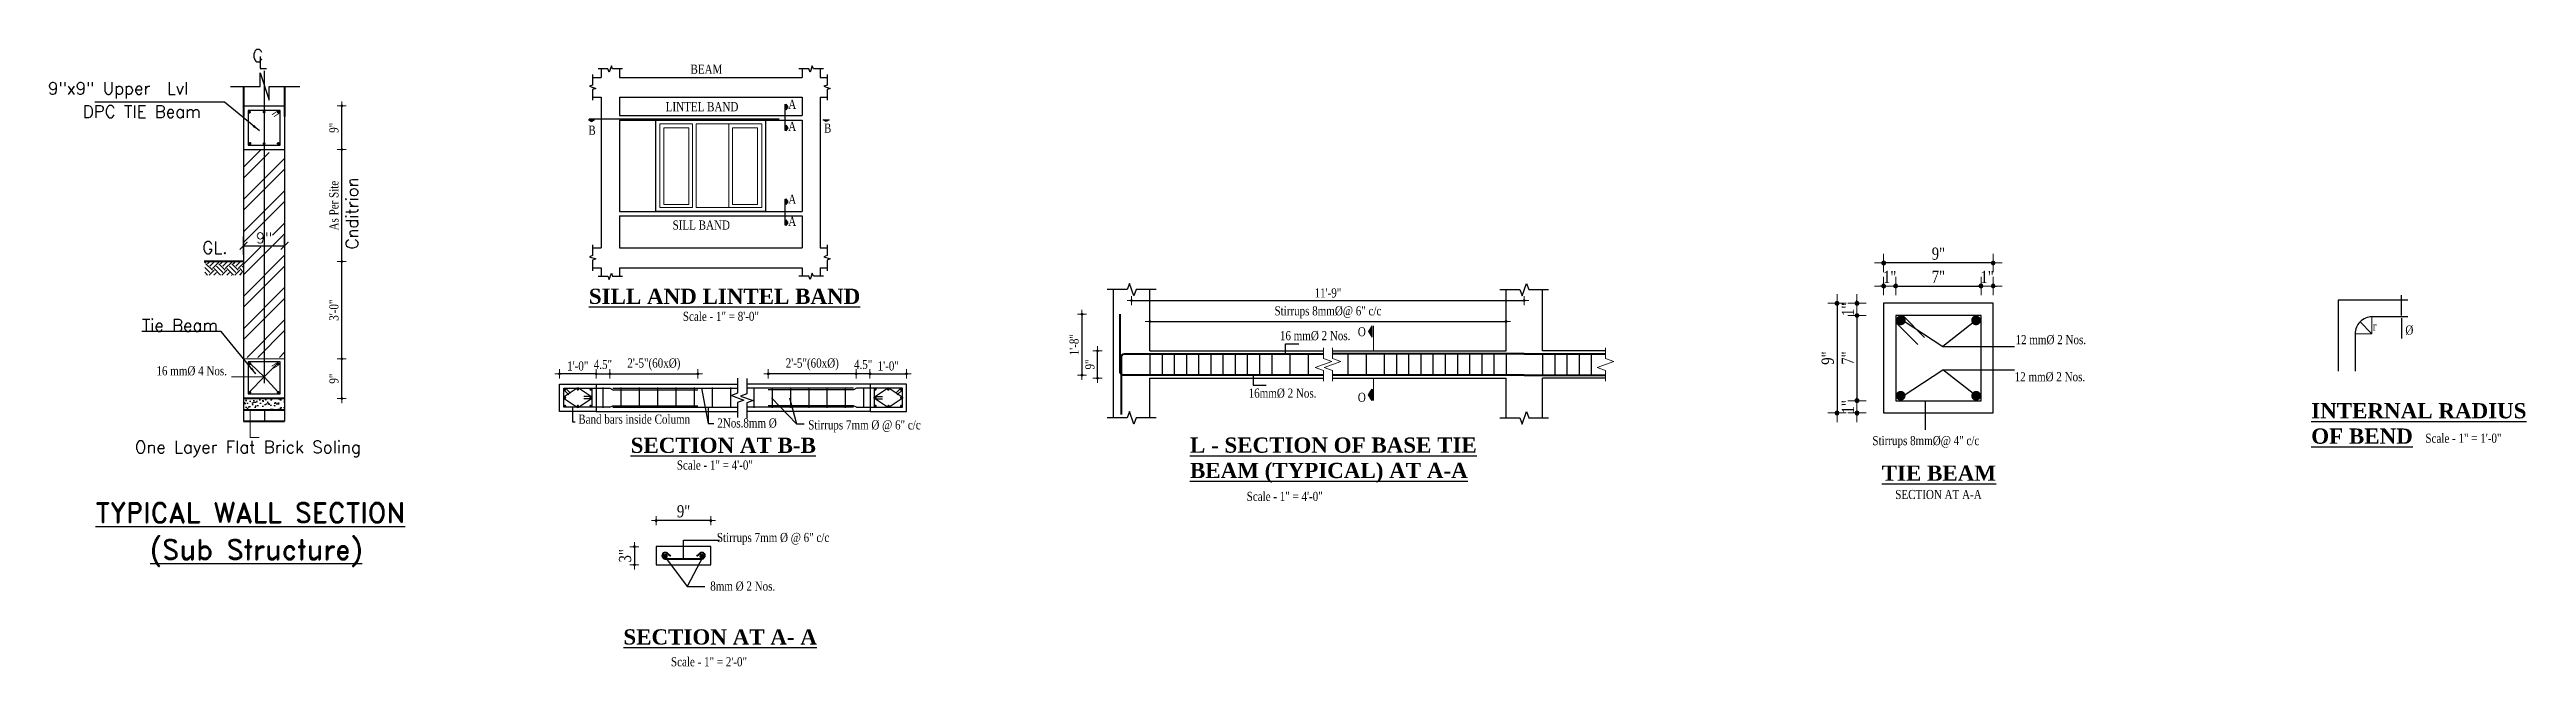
# Model space of a CAD drawing. Header units: feet. Extents: x 28652 to 66086, y -6769 to -640.
# Drawn here: x 59525 to 61152, y -1045 to -640 of the extents above; entities that cross this region are included whole.
import ezdxf
from ezdxf.enums import TextEntityAlignment as Align

# ---------------------------------------------------------------- set-up
doc = ezdxf.new("R2010")
doc.units = ezdxf.units.FT
doc.header["$LTSCALE"] = 50
doc.header["$MEASUREMENT"] = 0
doc.header["$PDMODE"] = 34
doc.linetypes.add('CENTER', pattern=[2, 1.25, -0.25, 0.25, -0.25])
doc.linetypes.add('DASHED2', pattern=[0.375, 0.25, -0.125])
for name, color, linetype, lineweight in [('BAR', 7, 'Continuous', 40), ('DIMENSION', 142, 'Continuous', 13), ('layout', 21, 'Continuous', 15), ('STIRRUP', 10, 'Continuous', 30), ('wall', 6, 'Continuous', 40), ('WINDOW FRAME', 102, 'Continuous', 15)]:
    doc.layers.add(name, color=color, linetype=linetype, lineweight=lineweight)
for name, color, linetype in [('CL', 253, 'CENTER'), ('Text', 7, 'Continuous'), ('WALL2', 1, 'Continuous')]:
    doc.layers.add(name, color=color, linetype=linetype)
doc.styles.add('1.8', font='times.ttf', dxfattribs={"width": 0.8, "height": 8})
doc.styles.add('1.8 str', font='times.ttf', dxfattribs={"width": 0.8, "height": 6})
doc.styles.add('Dim', font='romand.shx')
doc.styles.add('TITLE', font='times.ttf', dxfattribs={"height": 11})
doc.dimstyles.new('1.1', dxfattribs={"dimscale": 0, "dimtxt": 8, "dimasz": 1, "dimexe": 2, "dimexo": 9, "dimgap": 2, "dimtad": 1, "dimdec": 0, "dimlfac": 0.125, "dimzin": 3, "dimdsep": 46, "dimlunit": 4, "dimtxsty": '1.8', "dimblk": 'DIM', "dimcen": 3, "dimdle": 3, "dimse1": 1, "dimse2": 1, "dimclrd": 256, "dimclre": 256, "dimclrt": 7, "dimadec": 1, "dimazin": 2, "dimtfac": 1, "dimtdec": 0, "dimtix": 1, "dimtofl": 0, "dimtmove": 2, "dimatfit": 3, "dimldrblk": 'ARW', "dimfxl": 2, "dimfrac": 2, "dimtolj": 2, "dimtzin": 0, "dimarcsym": 0})
doc.dimstyles.new('1.2', dxfattribs={"dimscale": 0, "dimtxt": 8, "dimasz": 0.5, "dimexe": 2, "dimexo": 9, "dimgap": 2, "dimtad": 1, "dimdec": 0, "dimlfac": 0.25, "dimzin": 3, "dimdsep": 46, "dimlunit": 4, "dimtxsty": '1.8', "dimblk": 'DIM', "dimcen": 3, "dimdle": 3, "dimse1": 1, "dimse2": 1, "dimclrd": 256, "dimclre": 256, "dimclrt": 7, "dimadec": 1, "dimazin": 2, "dimtfac": 1, "dimtdec": 0, "dimtix": 1, "dimtofl": 0, "dimtmove": 2, "dimatfit": 3, "dimldrblk": 'ARW', "dimfxl": 2, "dimfrac": 2, "dimtolj": 2, "dimtzin": 0, "dimarcsym": 0})
doc.dimstyles.new('1.4', dxfattribs={"dimscale": 0, "dimtxt": 6, "dimasz": 0.5, "dimexe": 2, "dimexo": 9, "dimgap": 2, "dimtad": 1, "dimdec": 0, "dimlfac": 0.5, "dimzin": 3, "dimdsep": 46, "dimlunit": 4, "dimtxsty": '1.8 str', "dimblk": 'DIM', "dimcen": 3, "dimdle": 3, "dimse1": 1, "dimse2": 1, "dimclrd": 256, "dimclre": 256, "dimclrt": 7, "dimadec": 1, "dimazin": 2, "dimtfac": 1, "dimtdec": 0, "dimtix": 1, "dimtofl": 0, "dimtmove": 2, "dimatfit": 3, "dimldrblk": 'arrow', "dimfxl": 2, "dimfrac": 2, "dimtolj": 2, "dimtzin": 0, "dimarcsym": 0})
doc.dimstyles.new('1.8 str', dxfattribs={"dimscale": 0, "dimtxt": 6, "dimasz": 1, "dimexe": 2, "dimexo": 9, "dimgap": 2, "dimtad": 1, "dimdec": 0, "dimzin": 3, "dimdsep": 46, "dimlunit": 4, "dimtxsty": '1.8 str', "dimblk": 'DIM', "dimcen": 3, "dimdle": 3, "dimse1": 1, "dimse2": 1, "dimclrd": 256, "dimclre": 256, "dimclrt": 256, "dimadec": 1, "dimazin": 2, "dimtfac": 1, "dimtdec": 0, "dimtofl": 0, "dimtmove": 2, "dimatfit": 3, "dimldrblk": 'DSAFSADF', "dimfxl": 2, "dimfrac": 2, "dimtolj": 2, "dimtzin": 0, "dimarcsym": 0})
doc.dimstyles.new('FD', dxfattribs={"dimtxt": 7, "dimasz": 5, "dimexe": 6, "dimexo": 0, "dimgap": 1, "dimtad": 1, "dimdec": 0, "dimrnd": 1, "dimzin": 0, "dimdsep": 46, "dimlunit": 3, "dimtxsty": 'Dim', "dimblk": 'ARCHTICK', "dimcen": 0.0625, "dimclrd": 256, "dimclre": 256, "dimclrt": 256, "dimadec": 0, "dimazin": 0, "dimtfac": 0.010417, "dimtdec": 0, "dimtmove": 1, "dimatfit": 3, "dimfxl": 6, "dimfxlon": 1, "dimfrac": 2, "dimtolj": 1, "dimtzin": 0, "dimarcsym": 0})

msp = doc.modelspace()

# ---------------------------------------------------------------- texts
at = {"layer": 'Text', "style": 'Dim'}
for s, p in [('C', (59657.94, -647.96)), ('L', (59661.73, -652.5)), ('9"x9" Upper  Lvl', (59523.69, -669.42)), ('DPC TIE Beam', (59546.6, -684.75)), ('GL.', (59625.15, -774.09)), ('Tie Beam', (59585.39, -825.15)), ('One Layer Flat Brick Soling', (59580.82, -905.15))]:
    msp.add_text(s, height=8, dxfattribs=at).set_placement(p)
at = {"layer": 'Text', "ltscale": 10, "width": 0.8}
for s, style, p in [('BEAM', '1.8', (59945.87, -655.85)), ('LINTEL BAND', '1.8', (59929.6, -680.52)), ('A', '1.8', (60010.11, -678.95)), ('B', '1.8', (59878.76, -695.99)), ('A', '1.8', (60010.11, -693.45)), ('B', '1.8', (60033.54, -694.59)), ('A', '1.8', (60010.11, -741.31)), ('SILL BAND', '1.8', (59934.12, -758.26)), ('A', '1.8', (60010.11, -755.8)), ('Scale - 1" = 8\'-0"', '1.8', (59940.86, -818.26)), ('16 mm%%C 2 Nos.', '1.8 str', (60333.14, -830.93)), ('O', '1.8 str', (60384.34, -828.33)), ('12 mm%%C 2 Nos.', '1.8 str', (60816.5, -833.56)), ('r', '1.8', (61051.15, -824.71)), ('%%C', '1.8', (61072.63, -827.27)), ('16 mm%%C 4 Nos.', '1.8 str', (59594.98, -854.03)), ('16mm%%C 2 Nos.', '1.8 str', (60312.63, -868.69)), ('12 mm%%C 2 Nos.', '1.8 str', (60815.91, -857.92)), ('O', '1.8 str', (60384.34, -871.47)), ('Band bars inside Column', '1.8', (59872.13, -885.81)), ('2Nos.8mm %%C', '1.8', (59963.48, -888.33)), ('Stirrups 8mm%%C@ 4" c/c', '1.8 str', (60722.43, -899.9)), ('Scale - 1" = 1\'-0"', '1.8', (61085.8, -898.35)), ('Scale - 1" = 4\'-0"', '1.8', (59936.89, -915.97)), ('Scale - 1" = 4\'-0"', '1.8 str', (60311.32, -936.55)), ('SECTION AT A-A', '1.8 str', (60737.47, -935.3)), ('8mm %%C 2 Nos.', '1.8', (59958.84, -995.49)), ('Scale - 1" = 2\'-0"', '1.8', (59933.04, -1045.21))]:
    msp.add_text(s, height=6, dxfattribs=dict(at, style=style)).set_placement(p)
at = {"layer": 'Text', "style": 'Dim'}
msp.add_text('Cnditrion', height=8, rotation=90, dxfattribs=at).set_placement((59727.49, -771.24))
for s, p in [('%%uTYPICAL WALL SECTION', (59656.64, -944.3)), ('%%u(Sub Structure)', (59660.56, -968.53))]:
    msp.add_text(s, height=13, dxfattribs=at).set_placement(p, align=Align.MIDDLE_CENTER)
at = {"layer": 'Text', "char_height": 10, "width": 209.6782, "attachment_point": 1, "style": 'TITLE'}
for s, insert in [('{\\fTimes New Roman|b1|i0|c0|p18;\\LSILL AND LINTEL BAND}', (59879.07, -797.1)), ('{\\fTimes New Roman|b1|i0|c0|p18;\\LINTERNAL RADIUS \\POF BEND}', (61010.78, -872.28)), ('{\\fTimes New Roman|b1|i0|c0|p18;\\LSECTION AT B-B}', (59906.55, -894.98)), ('{\\fTimes New Roman|b1|i0|c0|p18;\\LL - SECTION OF BASE TIE BEAM (TYPICAL) AT A-A}', (60274.05, -894.86)), ('{\\fTimes New Roman|b1|i0|c0|p18;\\LTIE BEAM}', (60728.57, -913.28)), ('{\\fTimes New Roman|b1|i0|c0|p18;\\LSECTION AT A- A}', (59901.78, -1020.89))]:
    msp.add_mtext(s, dxfattribs=dict(at, insert=insert))
at = {"layer": 'Text', "ltscale": 10, "char_height": 6, "attachment_point": 3, "style": '1.8'}
for insert, width in [((60097.1, -883.56), 103.6133), ((60037.07, -957.55), 207.2265)]:
    msp.add_mtext('Stirrups 7mm %%C @ 6" c/c', dxfattribs=dict(at, insert=insert, width=width))

# ---------------------------------------------------------------- blocks, each defined once
blk = doc.blocks.new('DIM')
at = {"layer": 'DIMENSION'}
h = blk.add_hatch(color=256, dxfattribs=at)
h.paths.add_polyline_path([(0, 1.3), (0, 0), (1.3, 0, 0.414214)])
h.paths.add_polyline_path([(1.3, 0), (0, 0), (0, -1.3, 0.414214)])
h.paths.add_polyline_path([(0, 0), (-1.3, 0, 0.414214), (0, -1.3)])
h.paths.add_polyline_path([(0, 1.3, 0.414214), (-1.3, 0), (0, 0)])
for p, q in [((-6, 0), (6, 0)), ((0, 6), (0, -6))]:
    blk.add_line(p, q, dxfattribs=at)
blk.add_circle((0, 0), 1.28, dxfattribs=at)
blk = doc.blocks.new('DSAFSADF')
at = {"layer": 'DIMENSION'}
blk.add_lwpolyline([(-0.5, 0, 0, 3, 0), (-5.5, 0, 0, 0, 0), (-0.5, 0, 0, 0, 0)], format="xyseb", dxfattribs=at)
blk = doc.blocks.new('*D882')
at = {"layer": 'Defpoints', "color": 0, "ltscale": 10, "transparency": 16777216}
for p in [(60729.8, -780.2), (60729.8, -806.7), (60801.8, -806.7)]:
    blk.add_point(p, dxfattribs=at)
at = {"layer": 'DIMENSION', "lineweight": -2, "ltscale": 10, "transparency": 16777216}
blk.add_line((60800.8, -780.2), (60730.8, -780.2), dxfattribs=at)
at = {"layer": 'DIMENSION', "lineweight": -2, "ltscale": 10, "transparency": 16777216, "rotation": 180}
blk.add_blockref('DIM', (60729.8, -780.2), dxfattribs=at)
at = {"layer": 'DIMENSION', "lineweight": -2, "ltscale": 10, "transparency": 16777216}
blk.add_blockref('DIM', (60801.8, -780.2), dxfattribs=at)
at = {"layer": 'DIMENSION', "color": 7, "ltscale": 10, "transparency": 16777216, "insert": (60765.8, -774.1), "char_height": 8, "attachment_point": 5, "style": '1.8'}
blk.add_mtext('\\A2;9"', dxfattribs=at)
blk = doc.blocks.new('ARW')
at = {"layer": 'DIMENSION'}
blk.add_lwpolyline([(-0.5, 0, 0, 3, 0), (-5.5, 0, 0, 0, 0), (-0.5, 0, 0, 0, 0)], format="xyseb", dxfattribs=at)
blk = doc.blocks.new('*D883')
at = {"layer": 'Defpoints', "color": 0, "ltscale": 10, "transparency": 16777216}
for p in [(60729.8, -806.7), (60699.2, -878.7), (60729.8, -878.7)]:
    blk.add_point(p, dxfattribs=at)
at = {"layer": 'DIMENSION', "lineweight": -2, "ltscale": 10, "transparency": 16777216}
blk.add_line((60699.2, -807.7), (60699.2, -877.7), dxfattribs=at)
for p, rotation in [((60699.2, -806.7), 90), ((60699.2, -878.7), 270)]:
    blk.add_blockref('DIM', p, dxfattribs=dict(at, rotation=rotation))
at = {"layer": 'DIMENSION', "color": 7, "ltscale": 10, "transparency": 16777216, "insert": (60693.1, -842.7), "char_height": 8, "attachment_point": 5, "rotation": 90, "style": '1.8'}
blk.add_mtext('\\A2;9"', dxfattribs=at)
blk = doc.blocks.new('*D884')
at = {"layer": 'Defpoints', "color": 0, "ltscale": 10, "transparency": 16777216}
for p in [(60737.8, -795.4), (60729.8, -806.7), (60737.8, -814.7)]:
    blk.add_point(p, dxfattribs=at)
at = {"layer": 'DIMENSION', "lineweight": -2, "ltscale": 10, "transparency": 16777216}
for p, q in [((60728.8, -795.4), (60727.8, -795.4)), ((60738.8, -795.4), (60739.8, -795.4))]:
    blk.add_line(p, q, dxfattribs=at)
blk.add_blockref('DIM', (60729.8, -795.4), dxfattribs=at)
at = {"layer": 'DIMENSION', "lineweight": -2, "ltscale": 10, "transparency": 16777216, "rotation": 180}
blk.add_blockref('DIM', (60737.8, -795.4), dxfattribs=at)
at = {"layer": 'DIMENSION', "color": 7, "ltscale": 10, "transparency": 16777216, "insert": (60733.8, -789.4), "char_height": 8, "attachment_point": 5, "style": '1.8'}
blk.add_mtext('\\A2;1"', dxfattribs=at)
blk = doc.blocks.new('*D885')
at = {"layer": 'Defpoints', "color": 0, "ltscale": 10, "transparency": 16777216}
for p in [(60793.8, -795.4), (60737.8, -814.7), (60793.8, -814.7)]:
    blk.add_point(p, dxfattribs=at)
at = {"layer": 'DIMENSION', "lineweight": -2, "ltscale": 10, "transparency": 16777216}
blk.add_line((60738.8, -795.4), (60792.8, -795.4), dxfattribs=at)
at = {"layer": 'DIMENSION', "lineweight": -2, "ltscale": 10, "transparency": 16777216, "rotation": 180}
blk.add_blockref('DIM', (60737.8, -795.4), dxfattribs=at)
at = {"layer": 'DIMENSION', "lineweight": -2, "ltscale": 10, "transparency": 16777216}
blk.add_blockref('DIM', (60793.8, -795.4), dxfattribs=at)
at = {"layer": 'DIMENSION', "color": 7, "ltscale": 10, "transparency": 16777216, "insert": (60765.8, -789.3), "char_height": 8, "attachment_point": 5, "style": '1.8'}
blk.add_mtext('\\A2;7"', dxfattribs=at)
blk = doc.blocks.new('*D886')
at = {"layer": 'Defpoints', "color": 0, "ltscale": 10, "transparency": 16777216}
for p in [(60801.8, -795.4), (60801.8, -806.7), (60793.8, -814.7)]:
    blk.add_point(p, dxfattribs=at)
at = {"layer": 'DIMENSION', "lineweight": -2, "ltscale": 10, "transparency": 16777216}
for p, q in [((60792.8, -795.4), (60791.8, -795.4)), ((60802.8, -795.4), (60803.8, -795.4))]:
    blk.add_line(p, q, dxfattribs=at)
blk.add_blockref('DIM', (60793.8, -795.4), dxfattribs=at)
at = {"layer": 'DIMENSION', "lineweight": -2, "ltscale": 10, "transparency": 16777216, "rotation": 180}
blk.add_blockref('DIM', (60801.8, -795.4), dxfattribs=at)
at = {"layer": 'DIMENSION', "color": 7, "ltscale": 10, "transparency": 16777216, "insert": (60797.8, -789.4), "char_height": 8, "attachment_point": 5, "style": '1.8'}
blk.add_mtext('\\A2;1"', dxfattribs=at)
blk = doc.blocks.new('*D887')
at = {"layer": 'Defpoints', "color": 0, "ltscale": 10, "transparency": 16777216}
for p in [(60729.8, -806.7), (60712.3, -814.7), (60737.8, -814.7)]:
    blk.add_point(p, dxfattribs=at)
at = {"layer": 'DIMENSION', "lineweight": -2, "ltscale": 10, "transparency": 16777216}
for p, q in [((60712.3, -805.7), (60712.3, -804.7)), ((60712.3, -815.7), (60712.3, -816.7))]:
    blk.add_line(p, q, dxfattribs=at)
for p, rotation in [((60712.3, -806.7), 270), ((60712.3, -814.7), 90)]:
    blk.add_blockref('DIM', p, dxfattribs=dict(at, rotation=rotation))
at = {"layer": 'DIMENSION', "color": 7, "ltscale": 10, "transparency": 16777216, "insert": (60706.3, -810.7), "char_height": 8, "attachment_point": 5, "rotation": 90, "style": '1.8'}
blk.add_mtext('\\A2;1"', dxfattribs=at)
blk = doc.blocks.new('*D888')
at = {"layer": 'Defpoints', "color": 0, "ltscale": 10, "transparency": 16777216}
for p in [(60737.8, -814.7), (60712.3, -870.7), (60737.8, -870.7)]:
    blk.add_point(p, dxfattribs=at)
at = {"layer": 'DIMENSION', "lineweight": -2, "ltscale": 10, "transparency": 16777216}
blk.add_line((60712.3, -815.7), (60712.3, -869.7), dxfattribs=at)
for p, rotation in [((60712.3, -814.7), 90), ((60712.3, -870.7), 270)]:
    blk.add_blockref('DIM', p, dxfattribs=dict(at, rotation=rotation))
at = {"layer": 'DIMENSION', "color": 7, "ltscale": 10, "transparency": 16777216, "insert": (60706.2, -842.7), "char_height": 8, "attachment_point": 5, "rotation": 90, "style": '1.8'}
blk.add_mtext('\\A2;7"', dxfattribs=at)
blk = doc.blocks.new('*D889')
at = {"layer": 'Defpoints', "color": 0, "ltscale": 10, "transparency": 16777216}
for p in [(60712.3, -878.7), (60729.8, -878.7), (60737.8, -870.7)]:
    blk.add_point(p, dxfattribs=at)
at = {"layer": 'DIMENSION', "lineweight": -2, "ltscale": 10, "transparency": 16777216}
for p, q in [((60712.3, -869.7), (60712.3, -868.7)), ((60712.3, -879.7), (60712.3, -880.7))]:
    blk.add_line(p, q, dxfattribs=at)
for p, rotation in [((60712.3, -870.7), 270), ((60712.3, -878.7), 90)]:
    blk.add_blockref('DIM', p, dxfattribs=dict(at, rotation=rotation))
at = {"layer": 'DIMENSION', "color": 7, "ltscale": 10, "transparency": 16777216, "insert": (60706.3, -874.7), "char_height": 8, "attachment_point": 5, "rotation": 90, "style": '1.8'}
blk.add_mtext('\\A2;1"', dxfattribs=at)
blk = doc.blocks.new('*D865')
at = {"layer": 'Defpoints', "color": 0, "ltscale": 10, "transparency": 16777216}
for p in [(60493.7, -804.9), (60235.7, -814.7), (60493.7, -832.6)]:
    blk.add_point(p, dxfattribs=at)
at = {"layer": 'DIMENSION', "lineweight": -2, "ltscale": 10, "transparency": 16777216}
blk.add_line((60236.2, -804.9), (60493.2, -804.9), dxfattribs=at)
at = {"layer": 'DIMENSION', "lineweight": -2, "ltscale": 10, "transparency": 16777216, "xscale": 0.5, "yscale": 0.5, "zscale": 0.5, "rotation": 180}
blk.add_blockref('DIM', (60235.7, -804.9), dxfattribs=at)
at = {"layer": 'DIMENSION', "lineweight": -2, "ltscale": 10, "transparency": 16777216, "xscale": 0.5, "yscale": 0.5, "zscale": 0.5}
blk.add_blockref('DIM', (60493.7, -804.9), dxfattribs=at)
at = {"layer": 'DIMENSION', "color": 7, "ltscale": 10, "transparency": 16777216, "insert": (60364.7, -799.9), "char_height": 6, "attachment_point": 5, "style": '1.8 str'}
blk.add_mtext('\\A2;11\'-9"', dxfattribs=at)
blk = doc.blocks.new('arrow')
at = {"layer": 'DIMENSION'}
blk.add_lwpolyline([(1.2, 0, 0, 2.1, 0), (-2.3, 0, 0, 0, 0), (1.2, 0, 0, 0, 0)], format="xyseb", dxfattribs=at)
blk = doc.blocks.new('*D866')
at = {"layer": 'Defpoints', "color": 0, "ltscale": 10, "transparency": 16777216}
for p in [(60247.7, -821.5), (60481.7, -818.6), (60481.7, -823.1)]:
    blk.add_point(p, dxfattribs=at)
at = {"layer": 'DIMENSION', "lineweight": -2, "ltscale": 10, "transparency": 16777216}
blk.add_line((60248.2, -818.6), (60481.2, -818.6), dxfattribs=at)
at = {"layer": 'DIMENSION', "lineweight": -2, "ltscale": 10, "transparency": 16777216, "xscale": 0.5, "yscale": 0.5, "zscale": 0.5, "rotation": 180}
blk.add_blockref('DIM', (60247.7, -818.6), dxfattribs=at)
at = {"layer": 'DIMENSION', "lineweight": -2, "ltscale": 10, "transparency": 16777216, "xscale": 0.5, "yscale": 0.5, "zscale": 0.5}
blk.add_blockref('DIM', (60481.7, -818.6), dxfattribs=at)
at = {"layer": 'DIMENSION', "color": 7, "ltscale": 10, "transparency": 16777216, "insert": (60364.7, -812.6), "char_height": 6, "attachment_point": 5, "style": '1.8 str'}
blk.add_mtext('\\A2;Stirrups 8mm%%C@ 6" c/c', dxfattribs=at)
blk = doc.blocks.new('*D867')
at = {"layer": 'Defpoints', "color": 0, "ltscale": 10, "transparency": 16777216}
for p in [(60213.3, -837.9), (60217.6, -837.9), (60217.6, -855.9)]:
    blk.add_point(p, dxfattribs=at)
at = {"layer": 'DIMENSION', "lineweight": -2, "ltscale": 10, "transparency": 16777216}
blk.add_line((60213.3, -855.4), (60213.3, -838.4), dxfattribs=at)
at = {"layer": 'DIMENSION', "lineweight": -2, "ltscale": 10, "transparency": 16777216, "xscale": 0.5, "yscale": 0.5, "zscale": 0.5}
for p, rotation in [((60213.3, -837.9), 90), ((60213.3, -855.9), 270)]:
    blk.add_blockref('DIM', p, dxfattribs=dict(at, rotation=rotation))
at = {"layer": 'DIMENSION', "color": 7, "ltscale": 10, "transparency": 16777216, "insert": (60208.3, -846.9), "char_height": 6, "attachment_point": 5, "rotation": 90, "style": '1.8 str'}
blk.add_mtext('\\A2;9"', dxfattribs=at)
blk = doc.blocks.new('*D868')
at = {"layer": 'Defpoints', "color": 0, "ltscale": 10, "transparency": 16777216}
for p in [(60228.2, -813.9), (60203.1, -853.9), (60230.2, -853.9)]:
    blk.add_point(p, dxfattribs=at)
at = {"layer": 'DIMENSION', "lineweight": -2, "ltscale": 10, "transparency": 16777216}
blk.add_line((60203.1, -814.4), (60203.1, -853.4), dxfattribs=at)
at = {"layer": 'DIMENSION', "lineweight": -2, "ltscale": 10, "transparency": 16777216, "xscale": 0.5, "yscale": 0.5, "zscale": 0.5}
for p, rotation in [((60203.1, -813.9), 90), ((60203.1, -853.9), 270)]:
    blk.add_blockref('DIM', p, dxfattribs=dict(at, rotation=rotation))
at = {"layer": 'DIMENSION', "color": 7, "ltscale": 10, "transparency": 16777216, "insert": (60198, -833.9), "char_height": 6, "attachment_point": 5, "rotation": 90, "style": '1.8 str'}
blk.add_mtext('\\A2;1\'-8"', dxfattribs=at)
blk = doc.blocks.new('*D869')
at = {"layer": 'Defpoints', "color": 0, "ltscale": 10, "transparency": 16777216}
for p in [(59679.2, -843.2), (59716.7, -843.2), (59679.2, -869.2)]:
    blk.add_point(p, dxfattribs=at)
at = {"layer": 'DIMENSION', "lineweight": -2, "ltscale": 10, "transparency": 16777216}
blk.add_line((59716.7, -868.7), (59716.7, -843.7), dxfattribs=at)
at = {"layer": 'DIMENSION', "lineweight": -2, "ltscale": 10, "transparency": 16777216, "xscale": 0.5, "yscale": 0.5, "zscale": 0.5}
for p, rotation in [((59716.7, -843.2), 90), ((59716.7, -869.2), 270)]:
    blk.add_blockref('DIM', p, dxfattribs=dict(at, rotation=rotation))
at = {"layer": 'DIMENSION', "color": 7, "ltscale": 10, "transparency": 16777216, "insert": (59711.6, -856.2), "char_height": 6, "attachment_point": 5, "rotation": 90, "style": '1.8 str'}
blk.add_mtext('\\A2;9"', dxfattribs=at)
blk = doc.blocks.new('*D870')
at = {"layer": 'Defpoints', "color": 0, "ltscale": 10, "transparency": 16777216}
for p in [(59702, -779.2), (59716.7, -779.2), (59679.2, -843.2)]:
    blk.add_point(p, dxfattribs=at)
at = {"layer": 'DIMENSION', "lineweight": -2, "ltscale": 10, "transparency": 16777216}
blk.add_line((59716.7, -842.7), (59716.7, -779.7), dxfattribs=at)
at = {"layer": 'DIMENSION', "lineweight": -2, "ltscale": 10, "transparency": 16777216, "xscale": 0.5, "yscale": 0.5, "zscale": 0.5}
for p, rotation in [((59716.7, -779.2), 90), ((59716.7, -843.2), 270)]:
    blk.add_blockref('DIM', p, dxfattribs=dict(at, rotation=rotation))
at = {"layer": 'DIMENSION', "color": 7, "ltscale": 10, "transparency": 16777216, "insert": (59711.6, -811.2), "char_height": 6, "attachment_point": 5, "rotation": 90, "style": '1.8 str'}
blk.add_mtext('\\A2;3\'-0"', dxfattribs=at)
blk = doc.blocks.new('_ArchTick')
at = {"color": 0, "linetype": 'ByBlock', "const_width": 0.15}
blk.add_lwpolyline([(-0.5, -0.5), (0.5, 0.5)], dxfattribs=at)
blk = doc.blocks.new('*D871')
at = {"layer": 'Defpoints', "color": 0, "transparency": 16777216}
for p in [(59652.2, -774.7), (59679.2, -768.9), (59679.2, -768.9)]:
    blk.add_point(p, dxfattribs=at)
at = {"layer": 'DIMENSION', "lineweight": -2, "transparency": 16777216}
for p, q in [((59652.2, -774.7), (59652.2, -762.9)), ((59679.2, -768.9), (59679.2, -762.9)), ((59652.2, -768.9), (59679.2, -768.9))]:
    blk.add_line(p, q, dxfattribs=at)
at = {"layer": 'DIMENSION', "lineweight": -2, "transparency": 16777216, "xscale": 5, "yscale": 5, "zscale": 5, "rotation": 180}
blk.add_blockref('_ArchTick', (59652.2, -768.9), dxfattribs=at)
at = {"layer": 'DIMENSION', "lineweight": -2, "transparency": 16777216, "xscale": 5, "yscale": 5, "zscale": 5}
blk.add_blockref('_ArchTick', (59679.2, -768.9), dxfattribs=at)
at = {"layer": 'DIMENSION', "transparency": 16777216, "insert": (59665.7, -763.7), "char_height": 7, "attachment_point": 5, "style": 'Dim'}
blk.add_mtext('\\A1;9"', dxfattribs=at)
blk = doc.blocks.new('*D872')
at = {"layer": 'Defpoints', "color": 0, "ltscale": 10, "transparency": 16777216}
for p in [(59679.2, -705.7), (59716.7, -705.7), (59702, -779.2)]:
    blk.add_point(p, dxfattribs=at)
at = {"layer": 'DIMENSION', "lineweight": -2, "ltscale": 10, "transparency": 16777216}
blk.add_line((59716.7, -778.7), (59716.7, -706.2), dxfattribs=at)
at = {"layer": 'DIMENSION', "lineweight": -2, "ltscale": 10, "transparency": 16777216, "xscale": 0.5, "yscale": 0.5, "zscale": 0.5}
for p, rotation in [((59716.7, -705.7), 90), ((59716.7, -779.2), 270)]:
    blk.add_blockref('DIM', p, dxfattribs=dict(at, rotation=rotation))
at = {"layer": 'DIMENSION', "color": 7, "ltscale": 10, "transparency": 16777216, "insert": (59711.6, -742.5), "char_height": 6, "attachment_point": 5, "rotation": 90, "style": '1.8 str'}
blk.add_mtext('\\A2;As Per Site', dxfattribs=at)
blk = doc.blocks.new('A$C56941564')
at = {"layer": 'WALL2'}
h = blk.add_hatch(dxfattribs=at)
h.set_pattern_fill('EARTH', color=256, scale=24, angle=45, style=0)
h.set_pattern_definition([(135, (16073.941, -6587.808), (-9e-16, 8.4852814), [6, -6]), (135, (16075.532, -6586.217), (-9e-16, 8.4852814), [6, -6]), (135, (16077.123, -6584.626), (-9e-16, 8.4852814), [6, -6]), (45, (16077.123, -6583.565), (8.4852814, 2e-15), [6, -6]), (45, (16075.532, -6581.974), (8.4852814, 2e-15), [6, -6]), (45, (16073.941, -6580.383), (8.4852814, 2e-15), [6, -6])])
h.paths.add_polyline_path([(0, 0), (0, 9), (25.5, 9), (25.5, 0)])
at = {"layer": 'wall'}
blk.add_line((0.1, 9), (25.9, 9), dxfattribs=at)
blk = doc.blocks.new('*D873')
at = {"layer": 'Defpoints', "color": 0, "ltscale": 10, "transparency": 16777216}
for p in [(59679.2, -677), (59716.7, -677), (59679.2, -705.7)]:
    blk.add_point(p, dxfattribs=at)
at = {"layer": 'DIMENSION', "lineweight": -2, "ltscale": 10, "transparency": 16777216}
blk.add_line((59716.7, -705.2), (59716.7, -677.5), dxfattribs=at)
at = {"layer": 'DIMENSION', "lineweight": -2, "ltscale": 10, "transparency": 16777216, "xscale": 0.5, "yscale": 0.5, "zscale": 0.5}
for p, rotation in [((59716.7, -677), 90), ((59716.7, -705.7), 270)]:
    blk.add_blockref('DIM', p, dxfattribs=dict(at, rotation=rotation))
at = {"layer": 'DIMENSION', "color": 7, "ltscale": 10, "transparency": 16777216, "insert": (59711.6, -691.4), "char_height": 6, "attachment_point": 5, "rotation": 90, "style": '1.8 str'}
blk.add_mtext('\\A2;9"', dxfattribs=at)
blk = doc.blocks.new('*D874')
at = {"layer": 'Defpoints', "color": 0, "ltscale": 10, "transparency": 16777216}
for p in [(59923.3, -949.5), (59923.3, -956.7), (59959.3, -956.7)]:
    blk.add_point(p, dxfattribs=at)
at = {"layer": 'DIMENSION', "lineweight": -2, "ltscale": 10, "transparency": 16777216}
blk.add_line((59958.8, -949.5), (59923.8, -949.5), dxfattribs=at)
at = {"layer": 'DIMENSION', "lineweight": -2, "ltscale": 10, "transparency": 16777216, "xscale": 0.5, "yscale": 0.5, "zscale": 0.5, "rotation": 180}
blk.add_blockref('DIM', (59923.3, -949.5), dxfattribs=at)
at = {"layer": 'DIMENSION', "lineweight": -2, "ltscale": 10, "transparency": 16777216, "xscale": 0.5, "yscale": 0.5, "zscale": 0.5}
blk.add_blockref('DIM', (59959.3, -949.5), dxfattribs=at)
at = {"layer": 'DIMENSION', "color": 7, "ltscale": 10, "transparency": 16777216, "insert": (59941.3, -943.4), "char_height": 8, "attachment_point": 5, "style": '1.8'}
blk.add_mtext('\\A2;9"', dxfattribs=at)
blk = doc.blocks.new('*D875')
at = {"layer": 'Defpoints', "color": 0, "ltscale": 10, "transparency": 16777216}
for p in [(59914.6, -966.6), (59909, -978.6), (59914.6, -978.6)]:
    blk.add_point(p, dxfattribs=at)
at = {"layer": 'DIMENSION', "lineweight": -2, "ltscale": 10, "transparency": 16777216}
blk.add_line((59909, -967.1), (59909, -978.1), dxfattribs=at)
at = {"layer": 'DIMENSION', "lineweight": -2, "ltscale": 10, "transparency": 16777216, "xscale": 0.5, "yscale": 0.5, "zscale": 0.5}
for p, rotation in [((59909, -966.6), 90), ((59909, -978.6), 270)]:
    blk.add_blockref('DIM', p, dxfattribs=dict(at, rotation=rotation))
at = {"layer": 'DIMENSION', "color": 7, "ltscale": 10, "transparency": 16777216, "insert": (59902.9, -972.6), "char_height": 8, "attachment_point": 5, "rotation": 90, "style": '1.8'}
blk.add_mtext('\\A2;3"', dxfattribs=at)
blk = doc.blocks.new('*D876')
at = {"layer": 'Defpoints', "color": 0, "ltscale": 10, "transparency": 16777216}
for p in [(59883.8, -859.7), (59892.8, -853), (59892.8, -862.5)]:
    blk.add_point(p, dxfattribs=at)
at = {"layer": 'DIMENSION', "lineweight": -2, "ltscale": 10, "transparency": 16777216}
blk.add_line((59884.3, -853), (59892.3, -853), dxfattribs=at)
at = {"layer": 'DIMENSION', "lineweight": -2, "ltscale": 10, "transparency": 16777216, "xscale": 0.5, "yscale": 0.5, "zscale": 0.5, "rotation": 180}
blk.add_blockref('DIM', (59883.8, -853), dxfattribs=at)
at = {"layer": 'DIMENSION', "lineweight": -2, "ltscale": 10, "transparency": 16777216, "xscale": 0.5, "yscale": 0.5, "zscale": 0.5}
blk.add_blockref('DIM', (59892.8, -853), dxfattribs=at)
at = {"layer": 'DIMENSION', "color": 7, "ltscale": 10, "transparency": 16777216, "insert": (59888.3, -846.9), "char_height": 6, "attachment_point": 5, "style": '1.8 str'}
blk.add_mtext('\\A2;4.5"', dxfattribs=at)
blk = doc.blocks.new('*D877')
at = {"layer": 'Defpoints', "color": 0, "ltscale": 10, "transparency": 16777216}
for p in [(59892.8, -862.5), (59950.7, -853), (59950.7, -863.5)]:
    blk.add_point(p, dxfattribs=at)
at = {"layer": 'DIMENSION', "lineweight": -2, "ltscale": 10, "transparency": 16777216}
blk.add_line((59893.3, -853), (59950.2, -853), dxfattribs=at)
at = {"layer": 'DIMENSION', "lineweight": -2, "ltscale": 10, "transparency": 16777216, "xscale": 0.5, "yscale": 0.5, "zscale": 0.5, "rotation": 180}
blk.add_blockref('DIM', (59892.8, -853), dxfattribs=at)
at = {"layer": 'DIMENSION', "lineweight": -2, "ltscale": 10, "transparency": 16777216, "xscale": 0.5, "yscale": 0.5, "zscale": 0.5}
blk.add_blockref('DIM', (59950.7, -853), dxfattribs=at)
at = {"layer": 'DIMENSION', "color": 7, "ltscale": 10, "transparency": 16777216, "insert": (59921.8, -846.9), "char_height": 6, "attachment_point": 5, "style": '1.8 str'}
blk.add_mtext('\\A2;2\'-5"(60x%%C)', dxfattribs=at)
blk = doc.blocks.new('*D878')
at = {"layer": 'Defpoints', "color": 0, "ltscale": 10, "transparency": 16777216}
for p in [(59859.8, -853), (59859.8, -859.7), (59883.8, -859.7)]:
    blk.add_point(p, dxfattribs=at)
at = {"layer": 'DIMENSION', "lineweight": -2, "ltscale": 10, "transparency": 16777216}
blk.add_line((59883.3, -853), (59860.3, -853), dxfattribs=at)
at = {"layer": 'DIMENSION', "lineweight": -2, "ltscale": 10, "transparency": 16777216, "xscale": 0.5, "yscale": 0.5, "zscale": 0.5, "rotation": 180}
blk.add_blockref('DIM', (59859.8, -853), dxfattribs=at)
at = {"layer": 'DIMENSION', "lineweight": -2, "ltscale": 10, "transparency": 16777216, "xscale": 0.5, "yscale": 0.5, "zscale": 0.5}
blk.add_blockref('DIM', (59883.8, -853), dxfattribs=at)
at = {"layer": 'DIMENSION', "color": 7, "ltscale": 10, "transparency": 16777216, "insert": (59871.8, -847.9), "char_height": 6, "attachment_point": 5, "style": '1.8 str'}
blk.add_mtext('\\A2;1\'-0"', dxfattribs=at)
blk = doc.blocks.new('*D879')
at = {"layer": 'Defpoints', "color": 0, "ltscale": 10, "transparency": 16777216}
for p in [(60054.8, -853), (60054.8, -862.5), (60063.8, -859.7)]:
    blk.add_point(p, dxfattribs=at)
at = {"layer": 'DIMENSION', "lineweight": -2, "ltscale": 10, "transparency": 16777216}
blk.add_line((60063.3, -853), (60055.3, -853), dxfattribs=at)
at = {"layer": 'DIMENSION', "lineweight": -2, "ltscale": 10, "transparency": 16777216, "xscale": 0.5, "yscale": 0.5, "zscale": 0.5, "rotation": 180}
blk.add_blockref('DIM', (60054.8, -853), dxfattribs=at)
at = {"layer": 'DIMENSION', "lineweight": -2, "ltscale": 10, "transparency": 16777216, "xscale": 0.5, "yscale": 0.5, "zscale": 0.5}
blk.add_blockref('DIM', (60063.8, -853), dxfattribs=at)
at = {"layer": 'DIMENSION', "color": 7, "ltscale": 10, "transparency": 16777216, "insert": (60059.3, -846.9), "char_height": 6, "attachment_point": 5, "style": '1.8 str'}
blk.add_mtext('\\A2;4.5"', dxfattribs=at)
blk = doc.blocks.new('*D880')
at = {"layer": 'Defpoints', "color": 0, "ltscale": 10, "transparency": 16777216}
for p in [(59997, -853), (60054.8, -862.5), (59997, -863.5)]:
    blk.add_point(p, dxfattribs=at)
at = {"layer": 'DIMENSION', "lineweight": -2, "ltscale": 10, "transparency": 16777216}
blk.add_line((60054.3, -853), (59997.5, -853), dxfattribs=at)
at = {"layer": 'DIMENSION', "lineweight": -2, "ltscale": 10, "transparency": 16777216, "xscale": 0.5, "yscale": 0.5, "zscale": 0.5, "rotation": 180}
blk.add_blockref('DIM', (59997, -853), dxfattribs=at)
at = {"layer": 'DIMENSION', "lineweight": -2, "ltscale": 10, "transparency": 16777216, "xscale": 0.5, "yscale": 0.5, "zscale": 0.5}
blk.add_blockref('DIM', (60054.8, -853), dxfattribs=at)
at = {"layer": 'DIMENSION', "color": 7, "ltscale": 10, "transparency": 16777216, "insert": (60025.9, -846.9), "char_height": 6, "attachment_point": 5, "style": '1.8 str'}
blk.add_mtext('\\A2;2\'-5"(60x%%C)', dxfattribs=at)
blk = doc.blocks.new('*D881')
at = {"layer": 'Defpoints', "color": 0, "ltscale": 10, "transparency": 16777216}
for p in [(60063.8, -859.7), (60087.8, -853), (60087.8, -859.7)]:
    blk.add_point(p, dxfattribs=at)
at = {"layer": 'DIMENSION', "lineweight": -2, "ltscale": 10, "transparency": 16777216}
blk.add_line((60064.3, -853), (60087.3, -853), dxfattribs=at)
at = {"layer": 'DIMENSION', "lineweight": -2, "ltscale": 10, "transparency": 16777216, "xscale": 0.5, "yscale": 0.5, "zscale": 0.5, "rotation": 180}
blk.add_blockref('DIM', (60063.8, -853), dxfattribs=at)
at = {"layer": 'DIMENSION', "lineweight": -2, "ltscale": 10, "transparency": 16777216, "xscale": 0.5, "yscale": 0.5, "zscale": 0.5}
blk.add_blockref('DIM', (60087.8, -853), dxfattribs=at)
at = {"layer": 'DIMENSION', "color": 7, "ltscale": 10, "transparency": 16777216, "insert": (60075.8, -847.9), "char_height": 6, "attachment_point": 5, "style": '1.8 str'}
blk.add_mtext('\\A2;1\'-0"', dxfattribs=at)

# ---------------------------------------------------------------- dimensions: what is measured, and where the dimension line sits
at = {"layer": 'DIMENSION', "ltscale": 10}
for base, p1, p2, angle, text, picture, middle in [((59716.7, -677.04), (59679.2, -705.69), (59679.2, -677.04), 90, '9"', '*D873', (59711.64, -691.37)), ((59716.7, -705.69), (59702.01, -779.21), (59679.2, -705.69), 90, 'As Per Site', '*D872', (59711.55, -742.45)), ((59716.7, -779.21), (59679.2, -843.2), (59702.01, -779.21), 90, '3\'-0"', '*D870', (59711.64, -811.21)), ((60493.73, -804.92), (60235.73, -814.72), (60493.73, -832.61), 180, '11\'-9"', '*D865', (60364.73, -799.86)), ((59716.7, -843.2), (59679.2, -869.21), (59679.2, -843.2), 90, '9"', '*D869', (59711.64, -856.21)), ((59996.95, -852.97), (60054.84, -862.49), (59996.95, -863.47), 180, '<>(60x%%C)', '*D880', (60025.9, -846.95))]:
    dim = msp.add_linear_dim(base=base, p1=p1, p2=p2, angle=angle, text=text, dimstyle='1.4', override={"dimscale": 1}, dxfattribs=at)
    dim.commit()
    dim.dimension.update_dxf_attribs({"geometry": picture, "text_midpoint": middle})
at = {"layer": 'DIMENSION'}
dim = msp.add_linear_dim(base=(59679.2, -768.89), p1=(59652.2, -774.67), p2=(59679.2, -768.89), text='9"', dimstyle='FD', dxfattribs=at)
dim.commit()
dim.dimension.update_dxf_attribs({"geometry": '*D871', "text_midpoint": (59665.7, -763.72)})
at = {"layer": 'DIMENSION', "ltscale": 10}
for base, p1, p2, dimstyle, picture, middle in [((60729.82, -780.2), (60801.82, -806.71), (60729.82, -806.71), '1.1', '*D882', (60765.82, -774.12)), ((60737.82, -795.41), (60729.82, -806.71), (60737.82, -814.71), '1.1', '*D884', (60733.82, -789.41)), ((60793.82, -795.41), (60737.82, -814.71), (60793.82, -814.71), '1.1', '*D885', (60765.82, -789.33)), ((60801.82, -795.41), (60793.82, -814.71), (60801.82, -806.71), '1.1', '*D886', (60797.82, -789.41)), ((59859.84, -852.97), (59883.84, -859.72), (59859.84, -859.72), '1.4', '*D878', (59871.84, -847.92))]:
    dim = msp.add_linear_dim(base=base, p1=p1, p2=p2, dimstyle=dimstyle, override={"dimscale": 1}, dxfattribs=at)
    dim.commit()
    dim.dimension.update_dxf_attribs({"geometry": picture, "text_midpoint": middle})
for base, p1, p2, text, picture, middle in [((60481.73, -818.58), (60247.73, -821.54), (60481.73, -823.1), 'Stirrups 8mm%%C@ 6" c/c', '*D866', (60364.73, -812.55)), ((59950.74, -852.97), (59892.84, -862.49), (59950.74, -863.47), '<>(60x%%C)', '*D877', (59921.79, -846.95))]:
    dim = msp.add_linear_dim(base=base, p1=p1, p2=p2, text=text, dimstyle='1.4', override={"dimscale": 1}, dxfattribs=at)
    dim.commit()
    dim.dimension.update_dxf_attribs({"geometry": picture, "text_midpoint": middle})
for base, p1, p2, angle, dimstyle, picture, middle in [((60203.06, -853.86), (60228.23, -813.86), (60230.24, -853.86), 90, '1.4', '*D868', (60198, -833.86)), ((60699.2, -878.71), (60729.82, -806.71), (60729.82, -878.71), 90, '1.1', '*D883', (60693.12, -842.71)), ((60712.31, -870.71), (60737.82, -814.71), (60737.82, -870.71), 90, '1.1', '*D888', (60706.23, -842.71)), ((60712.31, -814.71), (60729.82, -806.71), (60737.82, -814.71), 90, '1.1', '*D887', (60706.31, -810.71)), ((60087.84, -852.97), (60063.84, -859.72), (60087.84, -859.72), 180, '1.4', '*D881', (60075.84, -847.92)), ((60213.34, -837.86), (60217.57, -855.86), (60217.57, -837.86), 90, '1.4', '*D867', (60208.28, -846.86)), ((60712.31, -878.71), (60737.82, -870.71), (60729.82, -878.71), 90, '1.1', '*D889', (60706.31, -874.71))]:
    dim = msp.add_linear_dim(base=base, p1=p1, p2=p2, angle=angle, dimstyle=dimstyle, override={"dimscale": 1}, dxfattribs=at)
    dim.commit()
    dim.dimension.update_dxf_attribs({"geometry": picture, "text_midpoint": middle})
dim = msp.add_linear_dim(base=(59892.84, -852.97), p1=(59883.84, -859.72), p2=(59892.84, -862.49), text='4.5"', dimstyle='1.4', override={"dimscale": 1}, dxfattribs=at)
dim.commit()
dim.dimension.update_dxf_attribs({"geometry": '*D876', "text_midpoint": (59888.34, -846.89), "dimtype": 160})
dim = msp.add_linear_dim(base=(60054.84, -852.97), p1=(60063.84, -859.72), p2=(60054.84, -862.49), angle=180, text='4.5"', dimstyle='1.4', override={"dimscale": 1}, dxfattribs=at)
dim.commit()
dim.dimension.update_dxf_attribs({"geometry": '*D879', "text_midpoint": (60059.34, -846.89), "dimtype": 160})
for p1, p2, distance, picture, middle in [((59959.33, -956.66), (59923.33, -956.66), -7.14, '*D874', (59941.33, -943.44)), ((59914.63, -966.57), (59914.63, -978.57), -5.68, '*D875', (59902.88, -972.57))]:
    dim = msp.add_aligned_dim(p1=p1, p2=p2, distance=distance, dimstyle='1.2', override={"dimscale": 1}, dxfattribs=at)
    dim.commit()
    dim.dimension.update_dxf_attribs({"geometry": picture, "text_midpoint": middle})

# ---------------------------------------------------------------- hatches: boundary and pattern name
h = msp.add_hatch()
h.set_pattern_fill('AR-CONC', color=256, style=0)
h.set_pattern_definition([(50, (38830.393, 2830.851), (7.1726018, -0.6275213), [0.75, -8.25]), (355, (38830.393, 2830.851), (-1.3875133, 7.5219213), [0.6, -6.6]), (100.4514, (38830.991, 2830.799), (5.7850938, 6.8943954), [0.637402, -7.011421]), (46.1842, (38830.393, 2832.851), (10.6724105, -1.65519), [1.125, -12.375]), (96.6356, (38831.283, 2832.713), (9.346627, 9.7411787), [0.956103, -10.51713]), (351.1842, (38830.393, 2832.851), (9.3466195, 9.741186), [0.9, -9.9]), (21, (38831.393, 2832.351), (5.9690705, -4.0261889), [0.75, -8.25]), (326, (38831.393, 2832.351), (2.4331533, 7.2515005), [0.6, -6.6]), (71.4514, (38831.8906, 2832.0156), (8.4022263, 3.225305), [0.637402, -7.011421]), (37.5, (38830.3932, 2830.851), (0.12159855, 3.32893854), [0, -6.52, 0, -6.7, 0, -6.625]), (7.5, (38830.3932, 2830.851), (2.6306954, 3.9441171), [0, -3.82, 0, -6.37, 0, -2.525]), (327.5, (38828.1632, 2830.851), (5.33822436, -0.22554872), [0, -2.5, 0, -7.8, 0, -10.35]), (317.5, (38827.163, 2830.851), (5.8318617, 1.0010498), [0, -3.25, 0, -5.18, 0, -7.35])])
h.paths.add_polyline_path([(59679.2, -869.21), (59652.2, -869.21), (59652.2, -876.71), (59679.2, -876.71)])
at = {"layer": 'DIMENSION', "ltscale": 10}
h = msp.add_hatch(dxfattribs=at)
h.set_pattern_fill('ANSI32', color=256, scale=40, style=0)
h.set_pattern_definition([(45, (51410.061, -2446.984), (-10.606602, 10.606602), []), (45, (51417.132, -2446.984), (-10.606602, 10.606602), [])])
h.paths.add_polyline_path([(59660.19, -759), (59671.21, -759), (59671.21, -769.64), (59660.19, -769.64)])
h.paths.add_polyline_path([(59679.2, -707.6), (59665.7, -707.6), (59665.7, -842.21), (59679.2, -842.21)])
h.paths.add_polyline_path([(59665.7, -705.69), (59652.2, -705.69), (59652.2, -842.21), (59665.7, -842.21)])
at = {"layer": 'Text', "ltscale": 10}
for points in [[(60008.58, -675.77), (60008.58, -679.52), (60009.73, -677.65)], [(59878.94, -686.07), (59882.69, -686.07), (59880.81, -687.23)], [(60008.58, -689.55), (60008.58, -693.3), (60009.73, -691.42)], [(60036.88, -686.07), (60033.13, -686.07), (60035.01, -687.23)], [(60008.58, -738.12), (60008.58, -741.87), (60009.73, -740)], [(60008.58, -751.9), (60008.58, -755.65), (60009.73, -753.77)], [(60393.74, -821.5), (60393.74, -829), (60391.43, -825.25)], [(60393.74, -870.65), (60393.74, -863.15), (60391.43, -866.9)]]:
    msp.add_hatch(color=256, dxfattribs=at).paths.add_polyline_path(points)

# ---------------------------------------------------------------- linework, layer by layer
at = {"ltscale": 10}
for p, q in [((59881.57, -658.31), (59887.15, -658.31)), ((59887.15, -652.72), (59887.15, -658.31)), ((59899.15, -652.72), (59899.15, -658.31)), ((59899.15, -658.31), (60019.15, -658.31)), ((60019.15, -652.72), (60019.15, -658.31)), ((60031.15, -652.72), (60031.15, -658.31)), ((60031.15, -658.31), (60035.61, -658.31)), ((59881.57, -671.31), (59887.15, -671.31)), ((59887.15, -671.31), (59887.15, -770.31)), ((59899.15, -671.31), (59899.15, -683.31)), ((59899.15, -671.31), (60019.15, -671.31)), ((59899.15, -683.31), (60019.15, -683.31)), ((60019.15, -671.31), (60019.15, -683.31)), ((60031.15, -671.31), (60031.15, -770.31)), ((60031.15, -671.31), (60035.61, -671.31)), ((59652.2, -683.85), (59652.2, -884.21)), ((59679.2, -683.85), (59679.2, -884.21)), ((59899.15, -686.31), (59899.15, -746.31)), ((59899.15, -686.31), (60019.15, -686.31)), ((60019.15, -686.31), (60019.15, -746.31)), ((59899.15, -746.31), (60019.15, -746.31)), ((59899.15, -749.31), (59899.15, -770.31)), ((59899.15, -749.31), (60019.15, -749.31)), ((60019.15, -749.31), (60019.15, -770.31)), ((59881.57, -770.31), (59887.15, -770.31)), ((59899.15, -770.31), (60019.15, -770.31)), ((60031.15, -770.31), (60035.61, -770.31)), ((59881.57, -783.31), (59887.15, -783.31)), ((59887.15, -783.31), (59887.15, -788.9)), ((59899.15, -783.31), (59899.15, -788.9)), ((59899.15, -783.31), (60019.15, -783.31)), ((60019.15, -783.31), (60019.15, -788.9)), ((60031.15, -783.31), (60031.15, -788.9)), ((60031.15, -783.31), (60035.61, -783.31)), ((60223.73, -881.9), (60223.73, -797.71)), ((60247.73, -837.86), (60247.73, -797.71)), ((60481.73, -837.86), (60481.73, -797.71)), ((60505.73, -837.86), (60505.73, -797.71)), ((60247.73, -837.86), (60361.73, -837.86)), ((60367.73, -837.86), (60481.73, -837.86)), ((60547, -837.86), (60505.73, -837.86)), ((59883.84, -859.72), (59976.84, -859.72)), ((60063.84, -859.72), (59982.84, -859.72)), ((60247.73, -881.9), (60247.73, -855.86)), ((60247.73, -855.86), (60361.73, -855.86)), ((60367.73, -855.86), (60481.73, -855.86)), ((60481.73, -881.9), (60481.73, -855.86)), ((60547, -855.86), (60505.73, -855.86)), ((60505.73, -881.9), (60505.73, -855.86)), ((59883.84, -877.72), (59976.84, -877.72)), ((60063.84, -877.72), (59982.84, -877.72)), ((59923.33, -966.57), (59923.33, -978.57)), ((59959.33, -966.57), (59923.33, -966.57)), ((59959.33, -978.57), (59959.33, -966.57)), ((59923.33, -978.57), (59959.33, -978.57))]:
    msp.add_line(p, q, dxfattribs=at)
at = {"linetype": 'DASHED2', "ltscale": 10}
for p, q in [((60007.86, -675.89), (60007.86, -693.08)), ((59879.22, -685.38), (60036.83, -685.38)), ((60007.86, -738.24), (60007.86, -755.43))]:
    msp.add_line(p, q, dxfattribs=at)
at = {"linetype": 'Continuous', "ltscale": 10}
for points in [[(59901.15, -652.72), (59894.65, -652.72), (59893.9, -650.66), (59892.4, -654.78), (59891.65, -652.72), (59885.15, -652.72)], [(60033.15, -652.72), (60026.65, -652.72), (60025.9, -650.66), (60024.4, -654.78), (60023.65, -652.72), (60017.15, -652.72)], [(59881.57, -656.31), (59881.57, -663.31), (59879.51, -664.06), (59883.63, -665.56), (59881.57, -666.31), (59881.57, -673.31)], [(60035.61, -656.31), (60035.61, -663.31), (60033.54, -664.06), (60037.67, -665.56), (60035.61, -666.31), (60035.61, -673.31)], [(59881.57, -768.31), (59881.57, -775.31), (59879.51, -776.06), (59883.63, -777.56), (59881.57, -778.31), (59881.57, -785.31)], [(60035.61, -768.31), (60035.61, -775.31), (60033.54, -776.06), (60037.67, -777.56), (60035.61, -778.31), (60035.61, -785.31)], [(59885.15, -788.9), (59891.65, -788.9), (59892.4, -790.96), (59893.9, -786.84), (59894.65, -788.9), (59901.15, -788.9)], [(60033.15, -788.9), (60026.65, -788.9), (60025.9, -786.84), (60024.4, -790.96), (60023.65, -788.9), (60017.15, -788.9)], [(60251.73, -797.71), (60238.73, -797.71), (60237.23, -801.83), (60234.23, -793.59), (60232.73, -797.71), (60219.73, -797.71)], [(60477.73, -797.71), (60490.73, -797.71), (60492.23, -801.83), (60495.23, -793.59), (60496.73, -797.71), (60509.73, -797.71)], [(59976.84, -855.83), (59976.84, -865.83), (59972.72, -867.33), (59980.96, -870.33), (59976.84, -871.83), (59976.84, -881.83)], [(59982.84, -856.14), (59982.84, -866.14), (59978.72, -867.64), (59986.96, -870.64), (59982.84, -872.14), (59982.84, -882.14)], [(60251.73, -881.9), (60238.73, -881.9), (60237.23, -886.02), (60234.23, -877.78), (60232.73, -881.9), (60219.73, -881.9)], [(60477.73, -881.9), (60490.73, -881.9), (60492.23, -886.02), (60495.23, -877.78), (60496.73, -881.9), (60509.73, -881.9)]]:
    msp.add_lwpolyline(points, dxfattribs=at)
at = {"ltscale": 10}
for points in [[(59923.15, -686.31), (59995.15, -686.31), (59995.15, -746.31), (59923.15, -746.31)], [(60729.82, -878.71), (60801.82, -878.71), (60801.82, -806.71), (60729.82, -806.71)]]:
    msp.add_lwpolyline(points, close=True, dxfattribs=at)
msp.add_lwpolyline([(61074.22, -804.55), (61028.57, -804.55), (61028.57, -851.37)])
for points, const_width in [([(60741.09, -816.32, 1), (60741.09, -819.52, 1)], 3.2), ([(60790.54, -816.32, -1), (60790.54, -819.52, -1)], 3.2), ([(59863.01, -863.3, -1), (59863.81, -863.3, -1)], 0.8), ([(59871.84, -862.89, -1), (59871.84, -863.69, -1)], 0.8), ([(59880.67, -863.3, 1), (59879.87, -863.3, 1)], 0.8), ([(60067.01, -863.3, -1), (60067.81, -863.3, -1)], 0.8), ([(60075.84, -862.89, 1), (60075.84, -863.69, 1)], 0.8), ([(60084.67, -863.3, 1), (60083.87, -863.3, 1)], 0.8), ([(59863.01, -868.7, 1), (59863.81, -868.7, 1)], 0.8), ([(59863.01, -874.13, 1), (59863.81, -874.13, 1)], 0.8), ([(59871.84, -874.54, 1), (59871.84, -873.74, 1)], 0.8), ([(59880.67, -868.7, -1), (59879.87, -868.7, -1)], 0.8), ([(59880.67, -874.13, -1), (59879.87, -874.13, -1)], 0.8), ([(60067.07, -868.72, 1), (60067.87, -868.72, 1)], 0.8), ([(60067.07, -874.14, 1), (60067.87, -874.14, 1)], 0.8), ([(60075.9, -874.56, -1), (60075.9, -873.76, -1)], 0.8), ([(60084.73, -868.72, -1), (60083.93, -868.72, -1)], 0.8), ([(60084.73, -874.14, -1), (60083.93, -874.14, -1)], 0.8), ([(60739.42, -867.44, 1), (60742.62, -867.44, 1)], 3.2), ([(60792.21, -867.44, -1), (60789.01, -867.44, -1)], 3.2), ([(59929.35, -973.72, -1), (59929.35, -972.12, -1)], 1.6), ([(59953.3, -973.72, 1), (59953.3, -972.12, 1)], 1.6)]:
    msp.add_lwpolyline(points, format="xyb", close=True, dxfattribs=dict(at, const_width=const_width))
for points in [[(59883.84, -859.72), (59883.84, -877.72), (59859.84, -877.72), (59859.84, -859.72)], [(60063.84, -859.72), (60063.84, -877.72), (60087.84, -877.72), (60087.84, -859.72)]]:
    msp.add_lwpolyline(points, close=True)
at = {"layer": 'BAR', "ltscale": 10}
for p, q in [((60493.73, -839.86), (60367.73, -839.86)), ((60493.73, -839.86), (60547, -839.86)), ((60493.73, -853.86), (60367.73, -853.86)), ((60493.73, -853.86), (60547, -853.86))]:
    msp.add_line(p, q, dxfattribs=at)
for points in [[(60247.73, -853.86), (60230.24, -853.86, -0.4142136), (60228.23, -851.85), (60228.23, -813.86)], [(60228.98, -879.86), (60228.98, -841.88, -0.4142136), (60230.99, -839.86), (60247.73, -839.86)], [(59932.89, -972.88), (59930.48, -970.93, 1.3656632), (59929.33, -974.57), (59953.33, -974.57, 1.3656632), (59952.17, -970.93), (59949.76, -972.88)]]:
    msp.add_lwpolyline(points, format="xyb", dxfattribs=at)
for points in [[(60247.73, -839.86), (60361.73, -839.86)], [(60361.73, -853.86), (60247.73, -853.86)]]:
    msp.add_lwpolyline(points, dxfattribs=at)
at = {"layer": 'CL', "ltscale": 24}
for p, q in [((59665.7, -653.88), (59665.7, -683.85)), ((59665.7, -683.85), (59665.7, -859.12))]:
    msp.add_line(p, q, dxfattribs=at)
at = {"layer": 'DIMENSION', "ltscale": 10}
for p, q in [((60394.6, -837.86), (60394.6, -821.54)), ((61050.7, -826.69), (61039.65, -826.69)), ((61050.7, -815.63), (61050.7, -826.69)), ((60394.6, -870.6), (60394.6, -855.86))]:
    msp.add_line(p, q, dxfattribs=at)
at = {"layer": 'DIMENSION', "ltscale": 20}
for p, q in [((59652.2, -843.2), (59679.2, -843.2)), ((59665.7, -854.96), (59674.48, -846.15)), ((59644.26, -854.96), (59665.7, -854.96)), ((59665.7, -854.96), (59656.42, -864.73)), ((59665.7, -854.96), (59656.87, -846.43)), ((59665.7, -854.96), (59674.66, -864.85))]:
    msp.add_line(p, q, dxfattribs=at)
at = {"layer": 'DIMENSION'}
for points in [[(59928.43, -691.39), (59944.72, -691.39), (59944.72, -741.75), (59928.43, -741.75)], [(59973.53, -691.39), (59989.82, -691.39), (59989.82, -741.75), (59973.53, -741.75)]]:
    msp.add_lwpolyline(points, close=True, dxfattribs=at)
at = {"layer": 'DIMENSION', "ltscale": 10}
msp.add_lwpolyline([(60393.74, -829), (60393.74, -821.5), (60391.43, -825.25), (60393.74, -829)], dxfattribs=at)
at = {"layer": 'DIMENSION', "linetype": 'Continuous', "ltscale": 10}
for points in [[(60361.73, -835.86), (60361.73, -842.86), (60367.22, -844.86), (60356.23, -848.86), (60361.73, -850.86), (60361.73, -857.86)], [(60367.73, -835.86), (60367.73, -842.86), (60373.22, -844.86), (60362.23, -848.86), (60367.73, -850.86), (60367.73, -857.86)], [(60547, -835.86), (60547, -842.86), (60552.5, -844.86), (60541.51, -848.86), (60547, -850.86), (60547, -857.86)]]:
    msp.add_lwpolyline(points, dxfattribs=at)
at = {"layer": 'layout'}
for p, q in [((59656.64, -876.82), (59656.64, -894.78)), ((59656.64, -894.78), (59662.55, -894.78))]:
    msp.add_line(p, q, dxfattribs=at)
at = {"layer": 'STIRRUP', "color": 5, "ltscale": 10}
for p, q in [((59652.2, -677.04), (59679.2, -677.04)), ((59652.2, -677.04), (59679.2, -677.04)), ((59652.2, -705.69), (59679.2, -705.69)), ((59652.2, -705.69), (59679.2, -705.69)), ((60737.82, -819.24), (60752.24, -833.66)), ((60742.34, -814.71), (60756.77, -829.14))]:
    msp.add_line(p, q, dxfattribs=at)
at = {"layer": 'STIRRUP'}
for p, q in [((60247.73, -839.46), (60247.73, -854.26)), ((60255.73, -839.46), (60255.73, -854.26)), ((60263.73, -839.46), (60263.73, -854.26)), ((60271.73, -839.46), (60271.73, -854.26)), ((60279.73, -839.46), (60279.73, -854.26)), ((60287.73, -839.46), (60287.73, -854.26)), ((60295.73, -839.46), (60295.73, -854.26)), ((60303.73, -839.46), (60303.73, -854.26)), ((60311.73, -839.46), (60311.73, -854.26)), ((60319.73, -839.46), (60319.73, -854.26)), ((60327.73, -839.46), (60327.73, -854.26)), ((60339.73, -839.46), (60339.73, -854.26)), ((60351.73, -839.46), (60351.73, -854.26)), ((60377.73, -839.46), (60377.73, -854.26)), ((60389.73, -839.46), (60389.73, -854.26)), ((60401.73, -839.46), (60401.73, -854.26)), ((60409.73, -839.46), (60409.73, -854.26)), ((60417.73, -839.46), (60417.73, -854.26)), ((60425.73, -839.46), (60425.73, -854.26)), ((60433.73, -839.46), (60433.73, -854.26)), ((60441.73, -839.46), (60441.73, -854.26)), ((60449.73, -839.46), (60449.73, -854.26)), ((60457.73, -839.46), (60457.73, -854.26)), ((60465.73, -839.46), (60465.73, -854.26)), ((60473.73, -839.46), (60473.73, -854.26)), ((60481.73, -839.46), (60481.73, -854.26)), ((60505.73, -839.46), (60505.73, -854.26)), ((60513.73, -839.46), (60513.73, -854.26)), ((60521.73, -839.46), (60521.73, -854.26)), ((60529.73, -839.46), (60529.73, -854.26)), ((60537.73, -839.46), (60537.73, -854.26)), ((59888.17, -862.09), (59888.17, -875.35)), ((59900.17, -862.09), (59900.17, -875.35)), ((59912.17, -862.09), (59912.17, -875.35)), ((59924.17, -862.09), (59924.17, -875.35)), ((59936.17, -862.09), (59936.17, -875.35)), ((59948.17, -862.09), (59948.17, -875.35)), ((59960.17, -862.09), (59960.17, -875.35)), ((59972.17, -862.09), (59972.17, -875.35)), ((59987.52, -862.09), (59987.52, -875.35)), ((59999.52, -862.09), (59999.52, -875.35)), ((60011.52, -862.09), (60011.52, -875.35)), ((60023.52, -862.09), (60023.52, -875.35)), ((60035.52, -862.09), (60035.52, -875.35)), ((60047.52, -862.09), (60047.52, -875.35)), ((60059.52, -862.09), (60059.52, -875.35))]:
    msp.add_line(p, q, dxfattribs=at)
at = {"layer": 'STIRRUP', "color": 5}
for p, q in [((59862.61, -874.95), (59862.61, -862.49)), ((59862.61, -862.49), (59892.84, -862.49)), ((59863.66, -862.49), (59866.99, -865.81)), ((59881.07, -862.49), (59881.07, -874.95)), ((59892.84, -862.49), (59894.74, -863.47)), ((59894.74, -862.49), (59976.84, -862.49)), ((60052.95, -862.49), (59982.84, -862.49)), ((60054.84, -862.49), (60052.95, -863.47)), ((60085.07, -862.49), (60054.84, -862.49)), ((60066.61, -862.49), (60066.61, -874.95)), ((60084.03, -862.49), (60080.7, -865.81)), ((60085.07, -874.95), (60085.07, -862.49)), ((59862.61, -863.53), (59865.94, -866.86)), ((59892.84, -874.95), (59862.61, -874.95)), ((59880.71, -867.98), (59875.69, -867.98)), ((59880.71, -869.45), (59875.69, -869.45)), ((59892.84, -874.95), (59894.74, -873.96)), ((59894.74, -863.47), (59950.74, -863.47)), ((59894.74, -873.96), (59950.74, -873.96)), ((59894.74, -874.95), (59976.84, -874.95)), ((60052.95, -874.95), (59982.84, -874.95)), ((60052.95, -863.47), (59996.95, -863.47)), ((60052.95, -873.96), (59996.95, -873.96)), ((60054.84, -874.95), (60052.95, -873.96)), ((60054.84, -874.95), (60085.07, -874.95)), ((60067.04, -867.99), (60072.05, -867.99)), ((60067.04, -869.47), (60072.05, -869.47)), ((60085.07, -863.53), (60081.75, -866.86))]:
    msp.add_line(p, q, dxfattribs=at)
at = {"layer": 'STIRRUP', "color": 5, "ltscale": 10}
for points in [[(59676.2, -683.85), (59676.2, -680.04), (59655.2, -680.04), (59655.2, -683.85)], [(59655.2, -683.85), (59655.2, -702.69), (59676.2, -702.69), (59676.2, -683.85)]]:
    msp.add_lwpolyline(points, dxfattribs=at)
for points in [[(60737.82, -870.71), (60793.82, -870.71), (60793.82, -814.71), (60737.82, -814.71)], [(59676.2, -866.21), (59676.2, -845.21), (59655.2, -845.21), (59655.2, -866.21)]]:
    msp.add_lwpolyline(points, close=True, dxfattribs=at)
at = {"layer": 'STIRRUP', "color": 5}
for points in [[(61074.22, -815.63), (61050.7, -815.63, 0.4142136), (61039.65, -826.69), (61039.65, -851.37)], [(59880.92, -869.24), (59880.92, -869.24, 0.4142136), (59880.92, -868.19), (59872.37, -862.49, 0.2803397), (59871.32, -862.49), (59862.77, -868.19, 0.4142136), (59862.77, -869.24), (59871.32, -874.95, 0.2547819), (59872.37, -874.95), (59880.92, -869.24)], [(60066.77, -869.24), (60066.77, -869.24, -0.4142136), (60066.77, -868.19), (60075.32, -862.49, -0.2803397), (60076.37, -862.49), (60084.92, -868.19, -0.4142136), (60084.92, -869.24), (60076.37, -874.95, -0.2547819), (60075.32, -874.95), (60066.77, -869.24)]]:
    msp.add_lwpolyline(points, format="xyb", dxfattribs=at)
at = {"layer": 'Text', "ltscale": 10}
for points in [[(60008.58, -679.52), (60008.58, -675.77), (60009.73, -677.65), (60008.58, -679.52)], [(59882.69, -686.07), (59878.94, -686.07), (59880.81, -687.23), (59882.69, -686.07)], [(60008.58, -693.3), (60008.58, -689.55), (60009.73, -691.42), (60008.58, -693.3)], [(60033.13, -686.07), (60036.88, -686.07), (60035.01, -687.23), (60033.13, -686.07)], [(60008.58, -741.87), (60008.58, -738.12), (60009.73, -740), (60008.58, -741.87)], [(60008.58, -755.65), (60008.58, -751.9), (60009.73, -753.77), (60008.58, -755.65)], [(60393.74, -863.15), (60393.74, -870.65), (60391.43, -866.9), (60393.74, -863.15)]]:
    msp.add_lwpolyline(points, dxfattribs=at)
at = {"layer": 'wall'}
for p, q in [((59652.2, -664.19), (59652.2, -683.85)), ((59679.2, -664.19), (59679.2, -683.85)), ((59679.2, -869.21), (59652.2, -869.21)), ((59652.2, -876.71), (59679.2, -876.71)), ((59652.2, -884.21), (59679.2, -884.21))]:
    msp.add_line(p, q, dxfattribs=at)
at = {"layer": 'wall', "const_width": 0.938}
for points in [[(59656.58, -681.09, 1), (59655.64, -681.09, 1)], [(59666.17, -681.03, 1), (59665.23, -681.03, 1)], [(59675.49, -681.08, 1), (59674.56, -681.08, 1)], [(59655.96, -701.68, -1), (59656.89, -701.68, -1)], [(59666.17, -701.76, 1), (59665.23, -701.76, 1)], [(59675.44, -701.68, 1), (59674.5, -701.68, 1)], [(59655.94, -846.43, 1), (59656.87, -846.43, 1)], [(59675.28, -846.49, -1), (59674.35, -846.49, -1)], [(59655.96, -865.2, -1), (59656.89, -865.2, -1)], [(59675.44, -865.2, 1), (59674.5, -865.2, 1)]]:
    msp.add_lwpolyline(points, format="xyb", close=True, dxfattribs=at)
at = {"layer": 'wall', "const_width": 0.5}
for points in [[(59670.83, -682.8), (59675.11, -680.04)], [(59672.08, -684.12), (59676.35, -681.36)], [(59670.68, -848.06), (59674.95, -845.31)], [(59671.92, -849.38), (59676.2, -846.63)]]:
    msp.add_lwpolyline(points, dxfattribs=at)
at = {"layer": 'WALL2'}
for p, q in [((59643.56, -664.19), (59663.13, -664.19)), ((59663.13, -655.19), (59669.13, -673.19)), ((59663.13, -664.19), (59663.13, -655.19)), ((59669.13, -673.19), (59669.13, -664.19)), ((59669.13, -664.19), (59689.27, -664.19)), ((59666.11, -884.21), (59666.11, -876.71))]:
    msp.add_line(p, q, dxfattribs=at)
at = {"layer": 'WINDOW FRAME'}
msp.add_line((59971.15, -688.81), (59971.15, -743.81), dxfattribs=at)
for points in [[(59925.65, -688.81), (59947.15, -688.81), (59947.15, -743.81), (59925.65, -743.81)], [(59949.65, -688.81), (59992.65, -688.81), (59992.65, -743.81), (59949.65, -743.81)]]:
    msp.add_lwpolyline(points, close=True, dxfattribs=at)

# ---------------------------------------------------------------- block references
at = {"layer": 'wall', "xscale": -1}
msp.add_blockref('A$C56941564', (59652.25, -788.21), dxfattribs=at)

msp.set_redraw_order([(e.dxf.handle, doc.entitydb.next_handle()) for e in msp.query("TEXT MTEXT ATTDEF DIMENSION ARC_DIMENSION")])  # texts and dimensions are drawn at this point

# ---------------------------------------------------------------- leaders
at = {"layer": 'DIMENSION', "ltscale": 10}
for points, dimstyle, override in [([(61070.08, -814.74), (61070.08, -801.45)], '1.1', {"dimscale": 1, "dimtad": 0}), ([(60742.62, -817.98), (60768.66, -835.04)], '1.8 str', {"dimscale": 1}), ([(60789.34, -818.97), (60768.66, -835.04), (60815.8, -835.04)], '1.8 str', {"dimscale": 1}), ([(61042.88, -818.87), (61050.7, -826.69)], '1.1', {"dimscale": 1, "dimtad": 0}), ([(61070.08, -816.52), (61070.08, -829.81)], '1.1', {"dimscale": 1, "dimtad": 0}), ([(60336.76, -839.46), (60336.76, -833.26), (60345.49, -833.26)], '1.4', {"dimscale": 1}), ([(59953.2, -862.49), (59957.53, -885.69)], '1.4', {"dimscale": 1}), ([(60315.49, -854.26), (60315.49, -860.47), (60324.21, -860.47)], '1.4', {"dimscale": 1}), ([(60742.62, -867.44), (60768.66, -850.38)], '1.8 str', {"dimscale": 1}), ([(60790.61, -867.44), (60768.66, -850.38), (60815.8, -850.38)], '1.8 str', {"dimscale": 1}), ([(59868.31, -874.95), (59868.31, -884.55), (59870.15, -884.55)], '1.4', {"dimscale": 1}), ([(59957.53, -874.95), (59957.53, -885.69), (59961.28, -885.69)], '1.4', {"dimscale": 1}), ([(59999.02, -868.72), (60015.41, -885.91), (60020.51, -885.91)], '1.4', {"dimscale": 1}), ([(60011.02, -868.72), (60015.41, -885.91)], '1.4', {"dimscale": 1}), ([(60757.14, -870.71), (60757.14, -889.85)], '1.8 str', {"dimscale": 1}), ([(59929.35, -973.72), (59943.6, -992.83)], '1.2', {"dimscale": 1}), ([(59941.33, -974.57), (59941.33, -962.39), (59964.84, -962.39)], '1.4', {"dimscale": 1}), ([(59954.1, -972.92), (59943.6, -992.83), (59955.39, -992.83)], '1.2', {"dimscale": 1})]:
    msp.add_leader(points, dimstyle=dimstyle, override=override, dxfattribs=at)
at = {"layer": 'Text'}
for points in [[(59662.63, -693.29), (59639.67, -674.63), (59554.45, -674.63)], [(59660.35, -853.13), (59637.39, -825.15), (59585.34, -825.15)]]:
    msp.add_leader(points, dimstyle='FD', override={"dimgap": 1, "dimtad": 0}, dxfattribs=at)

doc.saveas('drawing.dxf')
